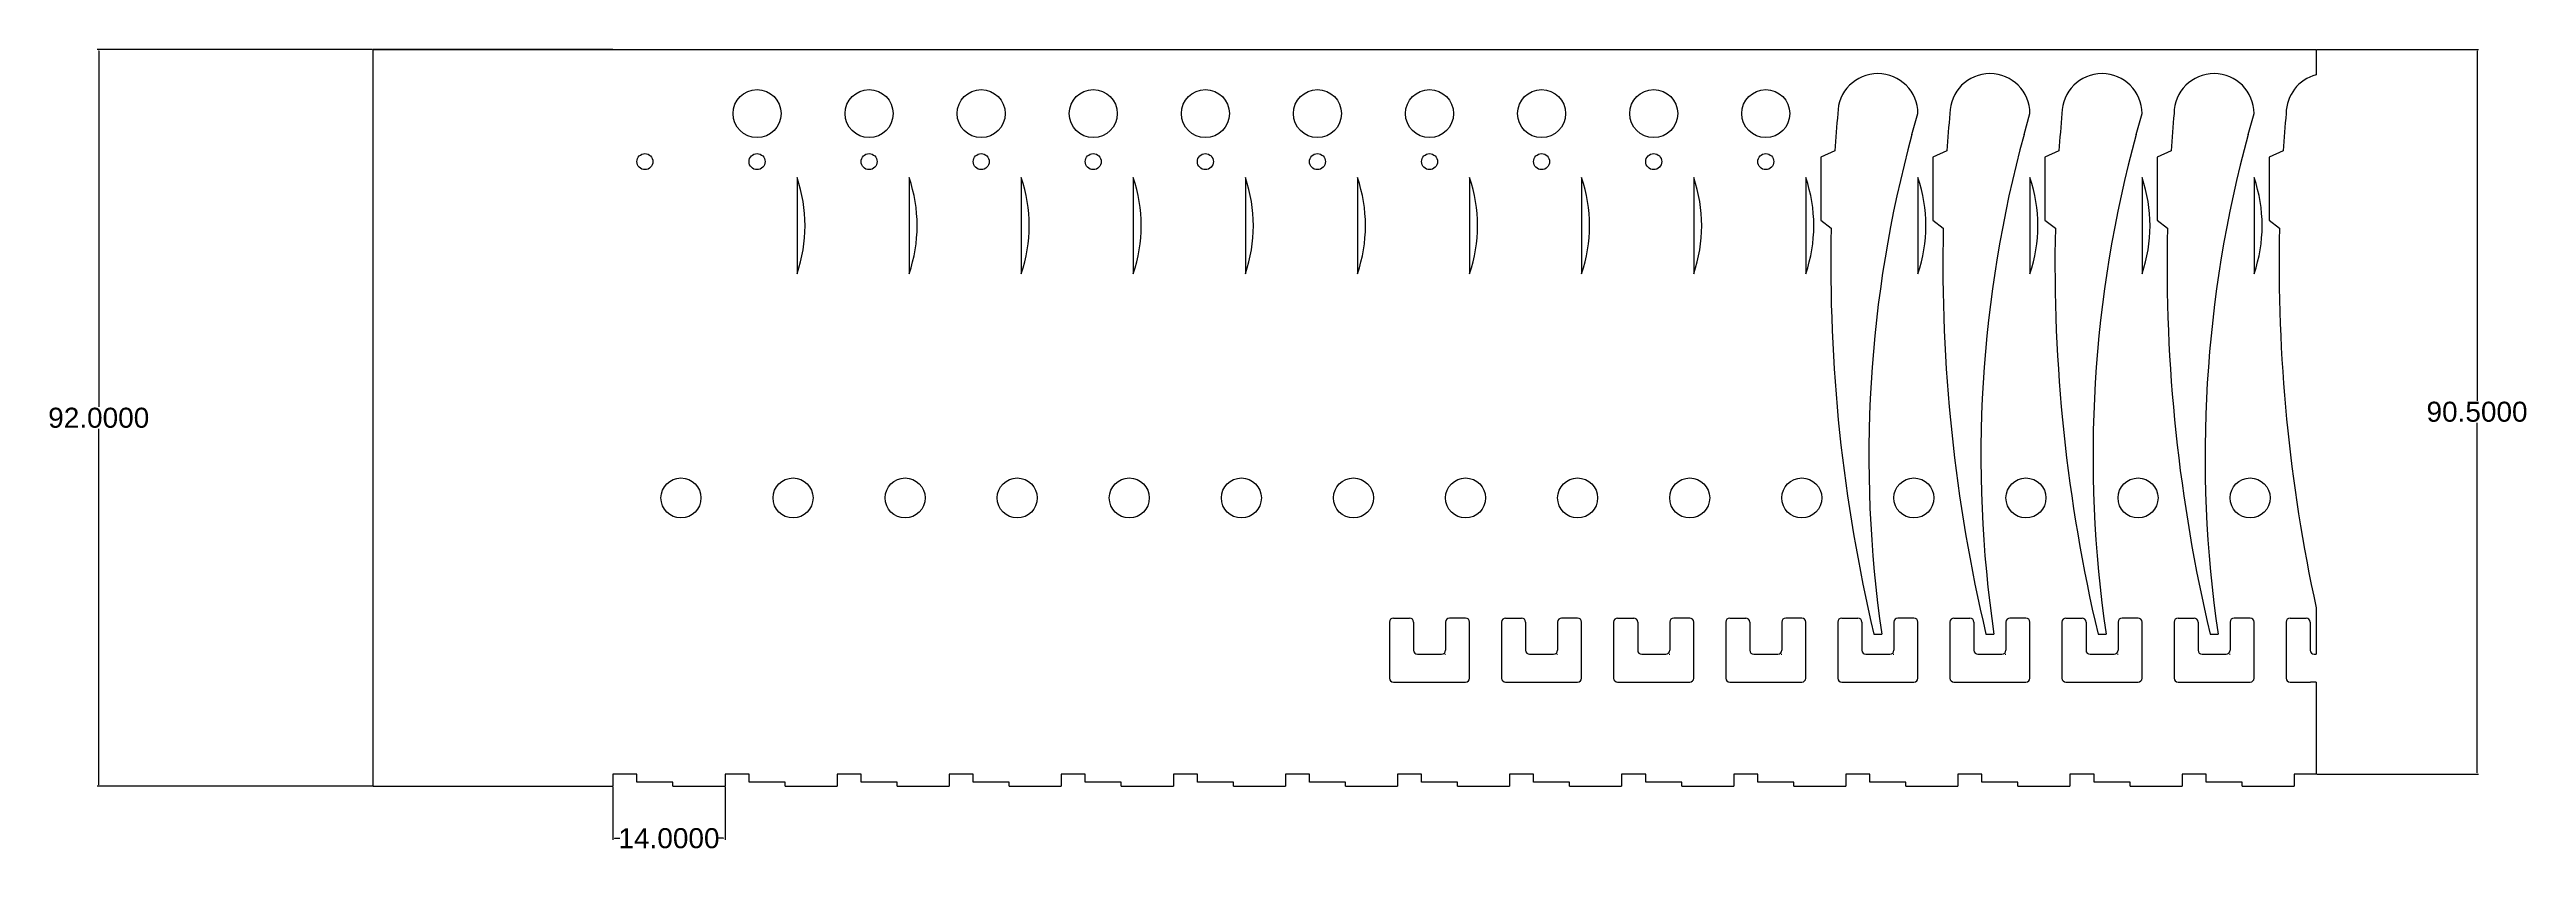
# Model space of a CAD drawing. Header units: inches. Extents: x -23 to 8667, y -441 to 273.
# Drawn here: x -23 to 286.4, y -166.1 to -66.3 of the extents above; entities that cross this region are included whole.
import ezdxf

# ---------------------------------------------------------------- set-up
doc = ezdxf.new("R2010")
doc.units = ezdxf.units.IN
doc.header["$MEASUREMENT"] = 0
doc.styles.get("Standard").update_dxf_attribs({"font": 'arial.ttf'})
doc.dimstyles.get("Standard").update_dxf_attribs({"dimtxt": 0.18, "dimasz": 0.18, "dimexe": 0.18, "dimexo": 0.0625, "dimgap": 0.09, "dimtad": 0, "dimtih": 1, "dimtoh": 1, "dimdec": 4, "dimzin": 0, "dimdsep": 46, "dimtxsty": 'Standard', "dimcen": 0.09, "dimadec": 0, "dimazin": 0, "dimtfac": 1, "dimtdec": 4, "dimtofl": 0, "dimtmove": 0, "dimatfit": 3, "dimfxl": 1, "dimtolj": 1, "dimtzin": 0, "dimarcsym": 0})

# ---------------------------------------------------------------- blocks, each defined once
blk = doc.blocks.new('*D35')
at = {"color": 0, "lineweight": -2, "transparency": 16777216}
for p, q in [((17.34, -66.31), (-17, -66.31)), ((-16.82, -66.49), (-16.82, -110.95)), ((-16.82, -158.13), (-16.82, -113.68)), ((17.34, -158.31), (-17, -158.31))]:
    blk.add_line(p, q, dxfattribs=at)
at = {"color": 0, "transparency": 16777216}
for points in [[(-16.85, -66.49), (-16.79, -66.49), (-16.82, -66.31)], [(-16.85, -158.13), (-16.79, -158.13), (-16.82, -158.31)]]:
    blk.add_solid(points, dxfattribs=at)
at = {"layer": 'Defpoints', "color": 0, "transparency": 16777216}
for p in [(17.41, -66.31), (-16.82, -158.31), (17.41, -158.31)]:
    blk.add_point(p, dxfattribs=at)
at = {"color": 0, "transparency": 16777216, "insert": (-16.82, -112.31), "char_height": 0.18, "attachment_point": 5}
blk.add_mtext('\\A1;{\\H13.88889x;92.0000}', dxfattribs=at)
blk = doc.blocks.new('*D36')
at = {"color": 0, "lineweight": -2, "transparency": 16777216}
for p, q in [((47.41, -158.38), (47.41, -165)), ((61.41, -158.38), (61.41, -165)), ((47.59, -164.82), (48.28, -164.82)), ((61.23, -164.82), (60.53, -164.82))]:
    blk.add_line(p, q, dxfattribs=at)
at = {"color": 0, "transparency": 16777216}
for points in [[(47.59, -164.79), (47.59, -164.85), (47.41, -164.82)], [(61.23, -164.79), (61.23, -164.85), (61.41, -164.82)]]:
    blk.add_solid(points, dxfattribs=at)
at = {"layer": 'Defpoints', "color": 0, "transparency": 16777216}
for p in [(47.41, -158.31), (61.41, -158.31), (61.41, -164.82)]:
    blk.add_point(p, dxfattribs=at)
at = {"color": 0, "transparency": 16777216, "insert": (54.41, -164.82), "char_height": 0.18, "attachment_point": 5}
blk.add_mtext('\\A1;{\\H13.88889x;14.0000}', dxfattribs=at)
blk = doc.blocks.new('*D37')
at = {"color": 0, "lineweight": -2, "transparency": 16777216}
for p, q in [((260.23, -66.31), (280.43, -66.31)), ((280.25, -66.49), (280.25, -110.2)), ((280.25, -156.63), (280.25, -112.93)), ((260.23, -156.81), (280.43, -156.81))]:
    blk.add_line(p, q, dxfattribs=at)
at = {"color": 0, "transparency": 16777216}
for points in [[(280.22, -66.49), (280.28, -66.49), (280.25, -66.31)], [(280.22, -156.63), (280.28, -156.63), (280.25, -156.81)]]:
    blk.add_solid(points, dxfattribs=at)
at = {"layer": 'Defpoints', "color": 0, "transparency": 16777216}
for p in [(260.16, -66.31), (280.25, -66.31), (260.16, -156.81)]:
    blk.add_point(p, dxfattribs=at)
at = {"color": 0, "transparency": 16777216, "insert": (280.25, -111.56), "char_height": 0.18, "attachment_point": 5}
blk.add_mtext('\\A1;{\\H13.88889x;90.5000}', dxfattribs=at)

msp = doc.modelspace()

# ---------------------------------------------------------------- linework, layer by layer
for p, q in [((47.40612, -66.31354), (17.40612, -66.31354)), ((17.40612, -66.31354), (17.40612, -158.31354)), ((17.40612, -66.31354), (62.40612, -66.31354)), ((17.40612, -66.31354), (51.40612, -66.31354)), ((47.40612, -66.31354), (260.16386, -66.31354)), ((246.16386, -66.31354), (260.16386, -66.31354)), ((247.40612, -66.31354), (260.16386, -66.31354)), ((260.16386, -66.31354), (260.16386, -69.46993)), ((209.66646, -76.93031), (210.40612, -74.31315)), ((223.66646, -76.93031), (224.40612, -74.31315)), ((237.66646, -76.93031), (238.40612, -74.31315)), ((251.66646, -76.93031), (252.40612, -74.31315)), ((200.02341, -78.9787), (198.28169, -79.73721)), ((198.28169, -79.73721), (198.28169, -87.61202)), ((214.02341, -78.9787), (212.28169, -79.73721)), ((212.28169, -79.73721), (212.28169, -87.61202)), ((228.02341, -78.9787), (226.28169, -79.73721)), ((226.28169, -79.73721), (226.28169, -87.61202)), ((242.02341, -78.9787), (240.28169, -79.73721)), ((240.28169, -79.73721), (240.28169, -87.61202)), ((256.02341, -78.9787), (254.28169, -79.73721)), ((254.28169, -79.73721), (254.28169, -87.61202)), ((70.40612, -82.31354), (70.40612, -94.31354)), ((84.40612, -82.31354), (84.40612, -94.31354)), ((98.40612, -82.31354), (98.40612, -94.31354)), ((112.40612, -82.31354), (112.40612, -94.31354)), ((126.40612, -82.31354), (126.40612, -94.31354)), ((140.40612, -82.31354), (140.40612, -94.31354)), ((154.40612, -82.31354), (154.40612, -94.31354)), ((168.40612, -82.31354), (168.40612, -94.31354)), ((182.40612, -82.31354), (182.40612, -94.31354)), ((196.40612, -82.31354), (196.40612, -94.31354)), ((210.40612, -82.31354), (210.40612, -94.31354)), ((224.40612, -82.31354), (224.40612, -94.31354)), ((238.40612, -82.31354), (238.40612, -94.31354)), ((252.40612, -82.31354), (252.40612, -94.31354)), ((198.28169, -87.61202), (199.57768, -88.6057)), ((212.28169, -87.61202), (213.57768, -88.6057)), ((226.28169, -87.61202), (227.57768, -88.6057)), ((240.28169, -87.61202), (241.57768, -88.6057)), ((254.28169, -87.61202), (255.57768, -88.6057)), ((260.16386, -136.04594), (260.16386, -141.82847)), ((144.40612, -137.81354), (144.40612, -144.81354)), ((144.90612, -137.31354), (146.90612, -137.31354)), ((147.40612, -137.81354), (147.40612, -141.32847)), ((151.40612, -137.81354), (151.40612, -141.32847)), ((153.90612, -137.31354), (151.90612, -137.31354)), ((154.40612, -144.81354), (154.40612, -137.81354)), ((158.40612, -137.81354), (158.40612, -144.81354)), ((158.90612, -137.31354), (160.90612, -137.31354)), ((161.40612, -137.81354), (161.40612, -141.32847)), ((165.40612, -137.81354), (165.40612, -141.32847)), ((167.90612, -137.31354), (165.90612, -137.31354)), ((168.40612, -144.81354), (168.40612, -137.81354)), ((172.40612, -137.81354), (172.40612, -144.81354)), ((172.90612, -137.31354), (174.90612, -137.31354)), ((175.40612, -137.81354), (175.40612, -141.32847)), ((179.40612, -137.81354), (179.40612, -141.32847)), ((181.90612, -137.31354), (179.90612, -137.31354)), ((182.40612, -144.81354), (182.40612, -137.81354)), ((186.40612, -137.81354), (186.40612, -144.81354)), ((186.90612, -137.31354), (188.90612, -137.31354)), ((189.40612, -137.81354), (189.40612, -141.32847)), ((193.40612, -137.81354), (193.40612, -141.32847)), ((195.90612, -137.31354), (193.90612, -137.31354)), ((196.40612, -144.81354), (196.40612, -137.81354)), ((200.40612, -137.81354), (200.40612, -144.81354)), ((200.90612, -137.31354), (202.90612, -137.31354)), ((203.40612, -137.81354), (203.40612, -141.32847)), ((207.40612, -137.81354), (207.40612, -141.32847)), ((209.90612, -137.31354), (207.90612, -137.31354)), ((210.40612, -144.81354), (210.40612, -137.81354)), ((214.40612, -137.81354), (214.40612, -144.81354)), ((214.90612, -137.31354), (216.90612, -137.31354)), ((217.40612, -137.81354), (217.40612, -141.32847)), ((221.40612, -137.81354), (221.40612, -141.32847)), ((223.90612, -137.31354), (221.90612, -137.31354)), ((224.40612, -144.81354), (224.40612, -137.81354)), ((228.40612, -137.81354), (228.40612, -144.81354)), ((228.90612, -137.31354), (230.90612, -137.31354)), ((231.40612, -137.81354), (231.40612, -141.32847)), ((235.40612, -137.81354), (235.40612, -141.32847)), ((237.90612, -137.31354), (235.90612, -137.31354)), ((238.40612, -144.81354), (238.40612, -137.81354)), ((242.40612, -137.81354), (242.40612, -144.81354)), ((242.90612, -137.31354), (244.90612, -137.31354)), ((245.40612, -137.81354), (245.40612, -141.32847)), ((249.40612, -137.81354), (249.40612, -141.32847)), ((251.90612, -137.31354), (249.90612, -137.31354)), ((252.40612, -144.81354), (252.40612, -137.81354)), ((256.40612, -137.81354), (256.40612, -144.81354)), ((256.90612, -137.31354), (258.90612, -137.31354)), ((259.40612, -137.81354), (259.40612, -141.32847)), ((147.90612, -141.82847), (150.90612, -141.82847)), ((151.3229, -141.82847), (151.40612, -141.82847)), ((161.90612, -141.82847), (164.90612, -141.82847)), ((165.3229, -141.82847), (165.40612, -141.82847)), ((175.90612, -141.82847), (178.90612, -141.82847)), ((179.3229, -141.82847), (179.40612, -141.82847)), ((189.90612, -141.82847), (192.90612, -141.82847)), ((193.3229, -141.82847), (193.40612, -141.82847)), ((203.90612, -141.82847), (206.90612, -141.82847)), ((204.90612, -139.31315), (205.90612, -139.31315)), ((207.3229, -141.82847), (207.40612, -141.82847)), ((217.90612, -141.82847), (220.90612, -141.82847)), ((218.90612, -139.31315), (219.90612, -139.31315)), ((221.3229, -141.82847), (221.40612, -141.82847)), ((231.90612, -141.82847), (234.90612, -141.82847)), ((232.90612, -139.31315), (233.90612, -139.31315)), ((235.3229, -141.82847), (235.40612, -141.82847)), ((245.90612, -141.82847), (248.90612, -141.82847)), ((246.90612, -139.31315), (247.90612, -139.31315)), ((249.3229, -141.82847), (249.40612, -141.82847)), ((259.90612, -141.82847), (260.16386, -141.82847)), ((144.90612, -145.31354), (153.90612, -145.31354)), ((158.90612, -145.31354), (167.90612, -145.31354)), ((172.90612, -145.31354), (181.90612, -145.31354)), ((186.90612, -145.31354), (195.90612, -145.31354)), ((200.90612, -145.31354), (209.90612, -145.31354)), ((214.90612, -145.31354), (223.90612, -145.31354)), ((228.90612, -145.31354), (237.90612, -145.31354)), ((242.90612, -145.31354), (251.90612, -145.31354)), ((256.90612, -145.31354), (259.44785, -145.31354)), ((260.16386, -145.31354), (259.44785, -145.31354)), ((260.16386, -145.31354), (260.16386, -156.81354)), ((17.40612, -158.31354), (47.40612, -158.31354)), ((54.90612, -158.31354), (61.40612, -158.31354)), ((68.90612, -158.31354), (75.40612, -158.31354)), ((82.90612, -158.31354), (89.40612, -158.31354)), ((96.90612, -158.31354), (103.40612, -158.31354)), ((110.90612, -158.31354), (117.40612, -158.31354)), ((124.90612, -158.31354), (131.40612, -158.31354)), ((138.90612, -158.31354), (145.40612, -158.31354)), ((152.90612, -158.31354), (159.40612, -158.31354)), ((166.90612, -158.31354), (173.40612, -158.31354)), ((180.90612, -158.31354), (187.40612, -158.31354)), ((194.90612, -158.31354), (201.40612, -158.31354)), ((208.90612, -158.31354), (215.40612, -158.31354)), ((222.90612, -158.31354), (229.40612, -158.31354)), ((236.90612, -158.31354), (243.40612, -158.31354)), ((250.90612, -158.31354), (257.40612, -158.31354))]:
    msp.add_line(p, q)
for points in [[(54.90612, -158.31354), (54.90612, -157.81354), (50.40612, -157.81354), (50.40612, -156.81354), (47.40612, -156.81354), (47.40612, -158.31354)], [(68.90612, -158.31354), (68.90612, -157.81354), (64.40612, -157.81354), (64.40612, -156.81354), (61.40612, -156.81354), (61.40612, -158.31354)], [(82.90612, -158.31354), (82.90612, -157.81354), (78.40612, -157.81354), (78.40612, -156.81354), (75.40612, -156.81354), (75.40612, -158.31354)], [(96.90612, -158.31354), (96.90612, -157.81354), (92.40612, -157.81354), (92.40612, -156.81354), (89.40612, -156.81354), (89.40612, -158.31354)], [(110.90612, -158.31354), (110.90612, -157.81354), (106.40612, -157.81354), (106.40612, -156.81354), (103.40612, -156.81354), (103.40612, -158.31354)], [(124.90612, -158.31354), (124.90612, -157.81354), (120.40612, -157.81354), (120.40612, -156.81354), (117.40612, -156.81354), (117.40612, -158.31354)], [(138.90612, -158.31354), (138.90612, -157.81354), (134.40612, -157.81354), (134.40612, -156.81354), (131.40612, -156.81354), (131.40612, -158.31354)], [(152.90612, -158.31354), (152.90612, -157.81354), (148.40612, -157.81354), (148.40612, -156.81354), (145.40612, -156.81354), (145.40612, -158.31354)], [(166.90612, -158.31354), (166.90612, -157.81354), (162.40612, -157.81354), (162.40612, -156.81354), (159.40612, -156.81354), (159.40612, -158.31354)], [(180.90612, -158.31354), (180.90612, -157.81354), (176.40612, -157.81354), (176.40612, -156.81354), (173.40612, -156.81354), (173.40612, -158.31354)], [(194.90612, -158.31354), (194.90612, -157.81354), (190.40612, -157.81354), (190.40612, -156.81354), (187.40612, -156.81354), (187.40612, -158.31354)], [(208.90612, -158.31354), (208.90612, -157.81354), (204.40612, -157.81354), (204.40612, -156.81354), (201.40612, -156.81354), (201.40612, -158.31354)], [(222.90612, -158.31354), (222.90612, -157.81354), (218.40612, -157.81354), (218.40612, -156.81354), (215.40612, -156.81354), (215.40612, -158.31354)], [(236.90612, -158.31354), (236.90612, -157.81354), (232.40612, -157.81354), (232.40612, -156.81354), (229.40612, -156.81354), (229.40612, -158.31354)], [(250.90612, -158.31354), (250.90612, -157.81354), (246.40612, -157.81354), (246.40612, -156.81354), (243.40612, -156.81354), (243.40612, -158.31354)], [(260.16386, -156.81354), (257.40612, -156.81354), (257.40612, -158.31354)]]:
    msp.add_lwpolyline(points)
for centre, radius in [((65.40612, -74.31315), 3), ((79.40612, -74.31315), 3), ((93.40612, -74.31315), 3), ((107.40612, -74.31315), 3), ((121.40612, -74.31315), 3), ((135.40612, -74.31315), 3), ((149.40612, -74.31315), 3), ((163.40612, -74.31315), 3), ((177.40612, -74.31315), 3), ((191.40612, -74.31315), 3), ((51.40612, -80.31354), 1), ((65.40612, -80.31354), 1), ((79.40612, -80.31354), 1), ((93.40612, -80.31354), 1), ((107.40612, -80.31354), 1), ((121.40612, -80.31354), 1), ((135.40612, -80.31354), 1), ((149.40612, -80.31354), 1), ((163.40612, -80.31354), 1), ((177.40612, -80.31354), 1), ((191.40612, -80.31354), 1), ((55.90612, -122.31354), 2.5), ((69.90612, -122.31354), 2.5), ((83.90612, -122.31354), 2.5), ((97.90612, -122.31354), 2.5), ((111.90612, -122.31354), 2.5), ((125.90612, -122.31354), 2.5), ((139.90612, -122.31354), 2.5), ((153.90612, -122.31354), 2.5), ((167.90612, -122.31354), 2.5), ((181.90612, -122.31354), 2.5), ((195.90612, -122.31354), 2.5), ((209.90612, -122.31354), 2.5), ((223.90612, -122.31354), 2.5), ((237.90612, -122.31354), 2.5), ((251.90612, -122.31354), 2.5)]:
    msp.add_circle(centre, radius)
for centre, radius, start, end in [((205.40612, -74.31315), 5, 0, 180), ((219.40612, -74.31315), 5, 0, 180), ((233.40612, -74.31315), 5, 0, 180), ((247.40612, -74.31315), 5, 0, 180), ((261.40612, -74.31315), 5, 104.3859213, 180), ((400.77282, -93.09738), 201.24528, 174.6442174, 175.9770174), ((356.81772, -117.10511), 152.5369, 164.7294299, 188.3715206), ((414.77282, -93.09738), 201.24528, 174.6442174, 175.9770174), ((370.81772, -117.10511), 152.5369, 164.7294299, 188.3715206), ((428.77282, -93.09738), 201.24528, 174.6442174, 175.9770174), ((384.81772, -117.10511), 152.5369, 164.7294299, 188.3715206), ((442.77282, -93.09738), 201.24528, 174.6442174, 175.9770174), ((398.81772, -117.10511), 152.5369, 164.7294299, 188.3715206), ((456.77282, -93.09738), 201.24528, 174.6442174, 175.9770174), ((52.90612, -88.31354), 18.5, 341.0753556, 18.9246444), ((66.90612, -88.31354), 18.5, 341.0753556, 18.9246444), ((80.90612, -88.31354), 18.5, 341.0753556, 18.9246444), ((94.90612, -88.31354), 18.5, 341.0753556, 18.9246444), ((108.90612, -88.31354), 18.5, 341.0753556, 18.9246444), ((122.90612, -88.31354), 18.5, 341.0753556, 18.9246444), ((136.90612, -88.31354), 18.5, 341.0753556, 18.9246444), ((150.90612, -88.31354), 18.5, 341.0753556, 18.9246444), ((164.90612, -88.31354), 18.5, 341.0753556, 18.9246444), ((178.90612, -88.31354), 18.5, 341.0753556, 18.9246444), ((192.90612, -88.31354), 18.5, 341.0753556, 18.9246444), ((206.90612, -88.31354), 18.5, 341.0753556, 18.9246444), ((220.90612, -88.31354), 18.5, 341.0753556, 18.9246444), ((234.90612, -88.31354), 18.5, 341.0753556, 18.9246444), ((400.77282, -93.09738), 201.24528, 178.7210834, 193.2764062), ((414.77282, -93.09738), 201.24528, 178.7210834, 193.2764062), ((428.77282, -93.09738), 201.24528, 178.7210834, 193.2764062), ((442.77282, -93.09738), 201.24528, 178.7210834, 193.2764062), ((456.77282, -93.09738), 201.24528, 178.7210834, 192.3224968), ((144.90612, -137.81354), 0.5, 90, 180), ((146.90612, -137.81354), 0.5, 0, 90), ((151.90612, -137.81354), 0.5, 90, 180), ((153.90612, -137.81354), 0.5, 0, 90), ((158.90612, -137.81354), 0.5, 90, 180), ((160.90612, -137.81354), 0.5, 0, 90), ((165.90612, -137.81354), 0.5, 90, 180), ((167.90612, -137.81354), 0.5, 0, 90), ((172.90612, -137.81354), 0.5, 90, 180), ((174.90612, -137.81354), 0.5, 0, 90), ((179.90612, -137.81354), 0.5, 90, 180), ((181.90612, -137.81354), 0.5, 0, 90), ((186.90612, -137.81354), 0.5, 90, 180), ((188.90612, -137.81354), 0.5, 0, 90), ((193.90612, -137.81354), 0.5, 90, 180), ((195.90612, -137.81354), 0.5, 0, 90), ((200.90612, -137.81354), 0.5, 90, 180), ((202.90612, -137.81354), 0.5, 0, 90), ((207.90612, -137.81354), 0.5, 90, 180), ((209.90612, -137.81354), 0.5, 0, 90), ((214.90612, -137.81354), 0.5, 90, 180), ((216.90612, -137.81354), 0.5, 0, 90), ((221.90612, -137.81354), 0.5, 90, 180), ((223.90612, -137.81354), 0.5, 0, 90), ((228.90612, -137.81354), 0.5, 90, 180), ((230.90612, -137.81354), 0.5, 0, 90), ((235.90612, -137.81354), 0.5, 90, 180), ((237.90612, -137.81354), 0.5, 0, 90), ((242.90612, -137.81354), 0.5, 90, 180), ((244.90612, -137.81354), 0.5, 0, 90), ((249.90612, -137.81354), 0.5, 90, 180), ((251.90612, -137.81354), 0.5, 0, 90), ((256.90612, -137.81354), 0.5, 90, 180), ((258.90612, -137.81354), 0.5, 0, 90), ((147.90612, -141.32847), 0.5, 180, 270), ((150.90612, -141.32847), 0.5, 270, 0), ((161.90612, -141.32847), 0.5, 180, 270), ((164.90612, -141.32847), 0.5, 270, 0), ((175.90612, -141.32847), 0.5, 180, 270), ((178.90612, -141.32847), 0.5, 270, 0), ((189.90612, -141.32847), 0.5, 180, 270), ((192.90612, -141.32847), 0.5, 270, 0), ((203.90612, -141.32847), 0.5, 180, 270), ((206.90612, -141.32847), 0.5, 270, 0), ((217.90612, -141.32847), 0.5, 180, 270), ((220.90612, -141.32847), 0.5, 270, 0), ((231.90612, -141.32847), 0.5, 180, 270), ((234.90612, -141.32847), 0.5, 270, 0), ((245.90612, -141.32847), 0.5, 180, 270), ((248.90612, -141.32847), 0.5, 270, 0), ((259.90612, -141.32847), 0.5, 180, 270), ((144.90612, -144.81354), 0.5, 180, 270), ((153.90612, -144.81354), 0.5, 270, 0), ((158.90612, -144.81354), 0.5, 180, 270), ((167.90612, -144.81354), 0.5, 270, 0), ((172.90612, -144.81354), 0.5, 180, 270), ((181.90612, -144.81354), 0.5, 270, 0), ((186.90612, -144.81354), 0.5, 180, 270), ((195.90612, -144.81354), 0.5, 270, 0), ((200.90612, -144.81354), 0.5, 180, 270), ((209.90612, -144.81354), 0.5, 270, 0), ((214.90612, -144.81354), 0.5, 180, 270), ((223.90612, -144.81354), 0.5, 270, 0), ((228.90612, -144.81354), 0.5, 180, 270), ((237.90612, -144.81354), 0.5, 270, 0), ((242.90612, -144.81354), 0.5, 180, 270), ((251.90612, -144.81354), 0.5, 270, 0), ((256.90612, -144.81354), 0.5, 180, 270)]:
    msp.add_arc(centre, radius, start, end)

# ---------------------------------------------------------------- dimensions: what is measured, and where the dimension line sits
for base, p1, p2, picture, middle in [((-16.81761, -158.31354), (17.40612, -66.31354), (17.40612, -158.31354), '*D35', (-16.81761, -112.31354)), ((280.24779, -66.31354), (260.16386, -156.81354), (260.16386, -66.31354), '*D37', (280.24779, -111.56354))]:
    dim = msp.add_linear_dim(base=base, p1=p1, p2=p2, angle=90, text='{\\H13.88889x;<>}', dimstyle='Standard')
    dim.commit()
    dim.dimension.update_dxf_attribs({"geometry": picture, "text_midpoint": middle})
dim = msp.add_linear_dim(base=(61.40612, -164.8167), p1=(47.40612, -158.31354), p2=(61.40612, -158.31354), text='{\\H13.88889x;<>}', dimstyle='Standard')
dim.commit()
dim.dimension.update_dxf_attribs({"geometry": '*D36', "text_midpoint": (54.40612, -164.8167)})

doc.saveas('drawing.dxf')
